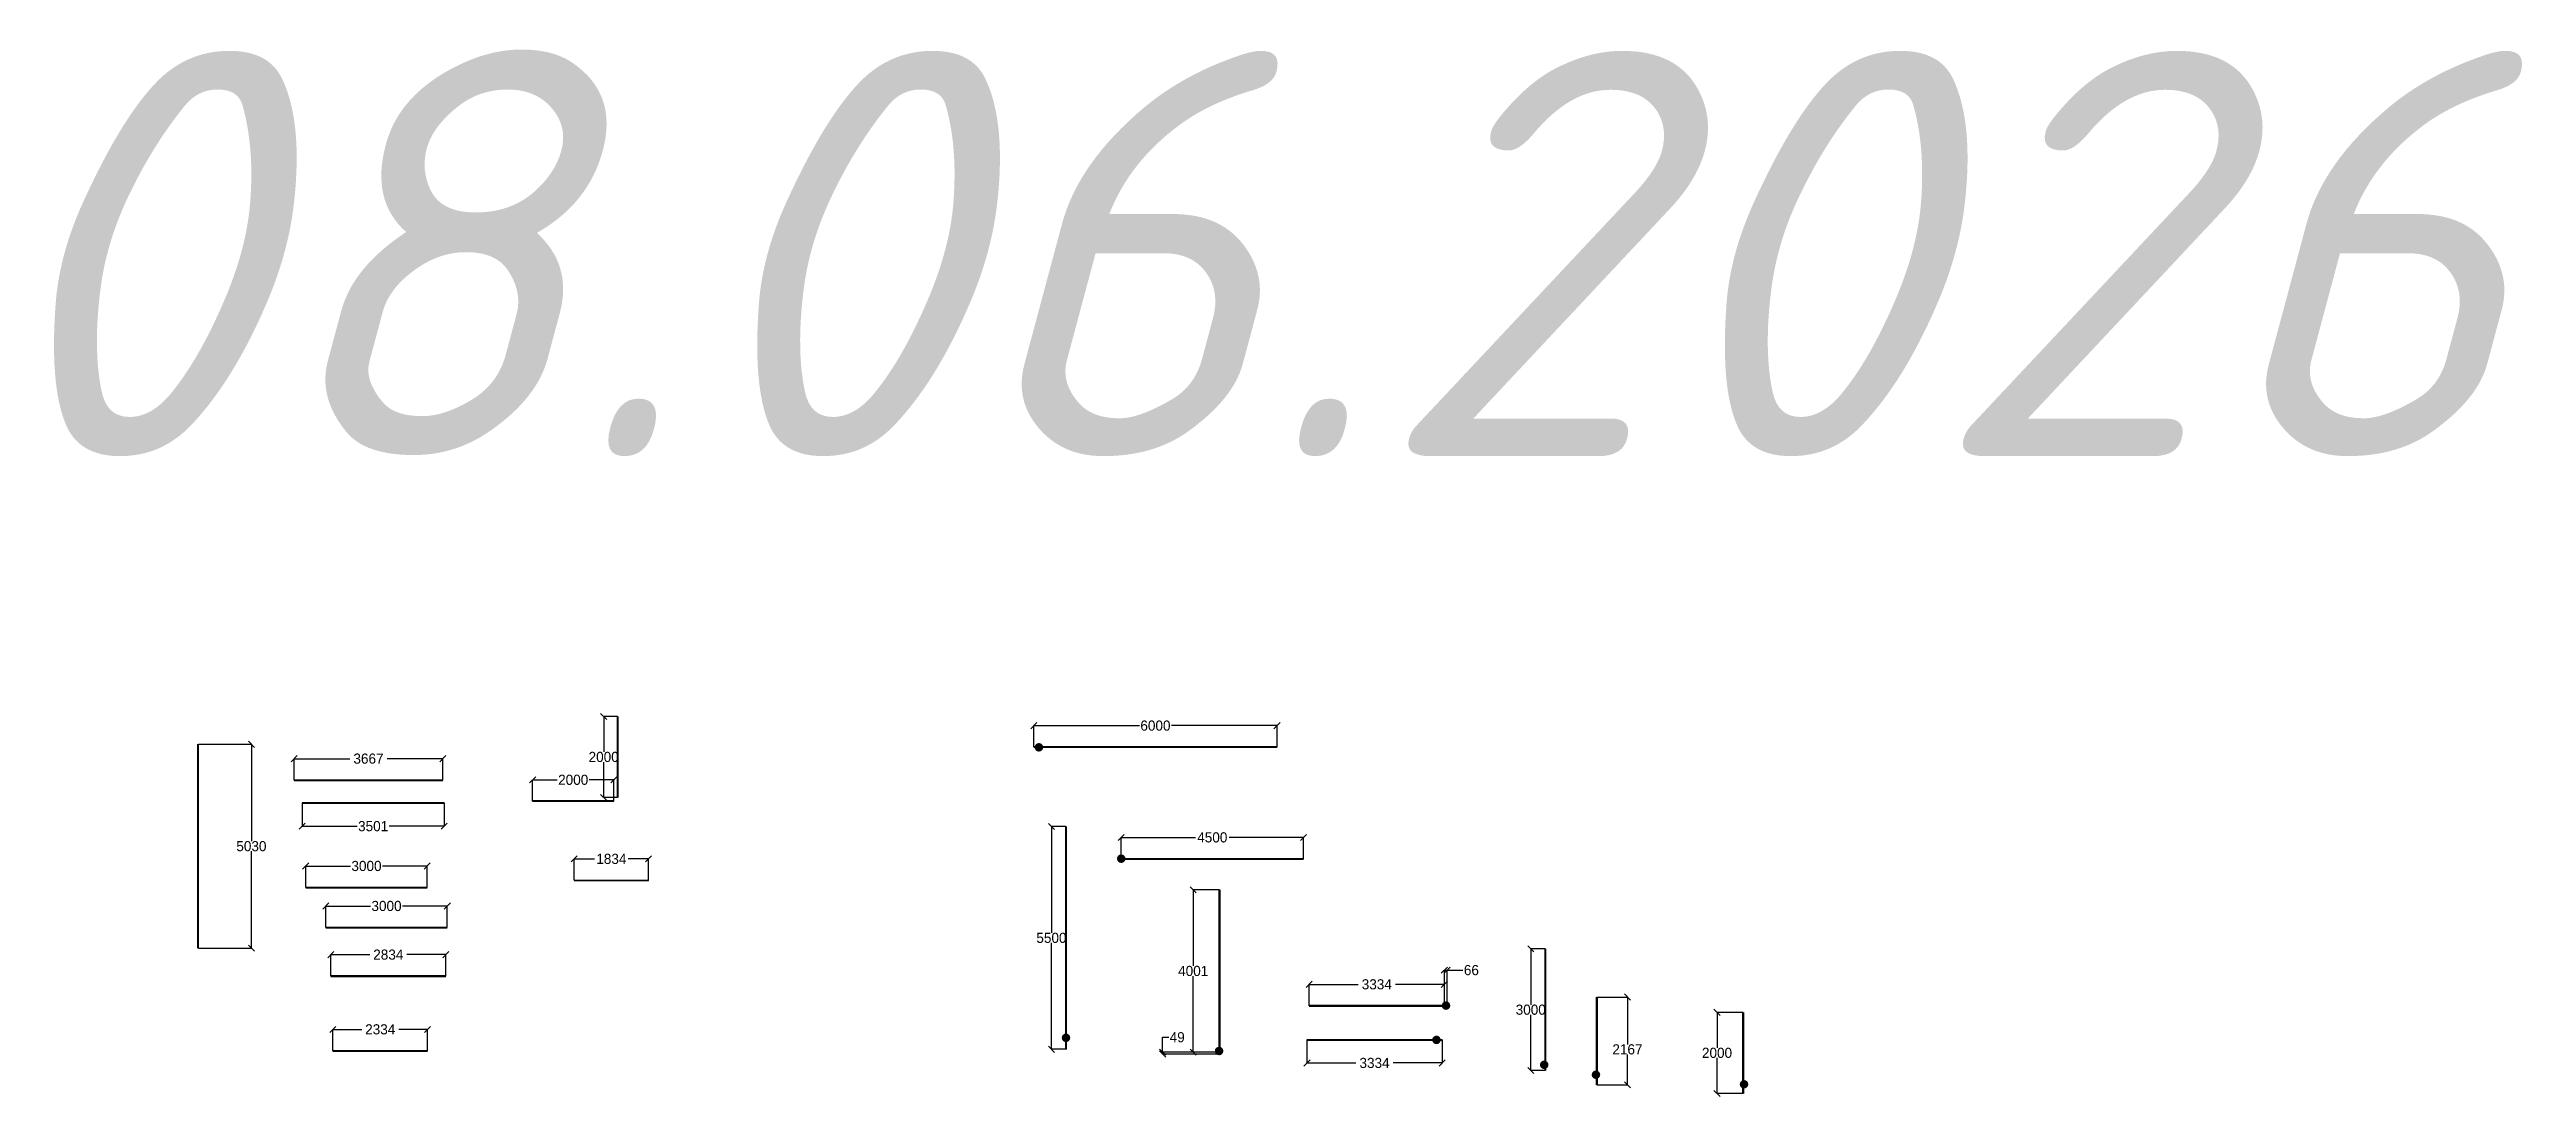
# Model space of a CAD drawing. Header units: millimetres. Extents: x 1499747 to 4341325, y -28481 to 441852.
# Drawn here: x 2396626 to 2457740, y 416018 to 441852 of the extents above; entities that cross this region are included whole.
import ezdxf

# ---------------------------------------------------------------- set-up
doc = ezdxf.new("R2010")
doc.units = ezdxf.units.MM
doc.header["$MEASUREMENT"] = 0
doc.layers.add('0_ANNOT_Dimensions', color=7, linetype='Continuous')
for name, color, linetype, lineweight in [('Light', 90, 'Continuous', 50), ('Кабель 2x4mm', 200, 'Continuous', 30), ('Кабель 2х6 mm', 150, 'Continuous', 30)]:
    doc.layers.add(name, color=color, linetype=linetype, lineweight=lineweight)
doc.styles.add('Текст', font='isocpeui.ttf')
doc.dimstyles.get("Standard").update_dxf_attribs({"dimtxt": 0.18, "dimasz": 0.18, "dimexe": 0.18, "dimexo": 0.0625, "dimgap": 0.09, "dimtad": 0, "dimtih": 1, "dimtoh": 1, "dimdec": 4, "dimzin": 0, "dimdsep": 46, "dimtxsty": 'Standard', "dimcen": 0.09, "dimadec": 0, "dimazin": 0, "dimtfac": 1, "dimtdec": 4, "dimtofl": 0, "dimtmove": 0, "dimatfit": 3, "dimfxl": 1, "dimtolj": 1, "dimtzin": 0, "dimarcsym": 0})

msp = doc.modelspace()

# ---------------------------------------------------------------- texts
at = {"color": 18, "lineweight": 50, "true_color": 0x000000, "insert": (2394937.5, 441819), "char_height": 10000, "width": 12874.235, "attachment_point": 1, "style": 'Текст'}
msp.add_mtext('08.06.2026', dxfattribs=at)

# ---------------------------------------------------------------- blocks, each defined once
blk = doc.blocks.new('_Oblique')
at = {"color": 0, "linetype": 'ByBlock', "lineweight": -2}
blk.add_line((-0.5, -0.5), (0.5, 0.5), dxfattribs=at)
blk = doc.blocks.new('*D435')
at = {"layer": '0_ANNOT_Dimensions', "color": 0, "lineweight": -2, "transparency": 16777216}
for p, q in [((2400297, 424708), (2401606, 424708)), ((2401606, 424708), (2401606, 422318)), ((2401606, 419678), (2401606, 422068)), ((2400297, 419678), (2401606, 419678))]:
    blk.add_line(p, q, dxfattribs=at)
at = {"layer": 'Defpoints', "color": 0, "lineweight": 30, "transparency": 16777216}
for p in [(2400297, 424708), (2400297, 419678), (2401606, 419678)]:
    blk.add_point(p, dxfattribs=at)
at = {"layer": '0_ANNOT_Dimensions', "color": 0, "lineweight": -2, "transparency": 16777216, "xscale": 150, "yscale": 150, "zscale": 150}
for p, rotation in [((2401606, 424708), 90), ((2401606, 419678), 270)]:
    blk.add_blockref('_Oblique', p, dxfattribs=dict(at, rotation=rotation))
at = {"layer": '0_ANNOT_Dimensions', "color": 0, "lineweight": 25, "transparency": 16777216, "insert": (2401606, 422193), "char_height": 250, "attachment_point": 5}
blk.add_mtext('\\A1;5030', dxfattribs=at)
blk = doc.blocks.new('*D436')
at = {"layer": '0_ANNOT_Dimensions', "color": 0, "lineweight": -2, "transparency": 16777216}
for p, q in [((2402661, 423826), (2402661, 424353)), ((2402661, 424353), (2404036, 424353)), ((2406328, 424353), (2404953, 424353)), ((2406328, 423826), (2406328, 424353))]:
    blk.add_line(p, q, dxfattribs=at)
at = {"layer": 'Defpoints', "color": 0, "lineweight": 30, "transparency": 16777216}
for p in [(2406328, 424353), (2402661, 423826), (2406328, 423826)]:
    blk.add_point(p, dxfattribs=at)
at = {"layer": '0_ANNOT_Dimensions', "color": 0, "lineweight": -2, "transparency": 16777216, "xscale": 150, "yscale": 150, "zscale": 150, "rotation": 180}
blk.add_blockref('_Oblique', (2402661, 424353), dxfattribs=at)
at = {"layer": '0_ANNOT_Dimensions', "color": 0, "lineweight": -2, "transparency": 16777216, "xscale": 150, "yscale": 150, "zscale": 150}
blk.add_blockref('_Oblique', (2406328, 424353), dxfattribs=at)
at = {"layer": '0_ANNOT_Dimensions', "color": 0, "lineweight": 25, "transparency": 16777216, "insert": (2404495, 424353), "char_height": 250, "attachment_point": 5}
blk.add_mtext('\\A1;3667', dxfattribs=at)
blk = doc.blocks.new('*D437')
at = {"layer": '0_ANNOT_Dimensions', "color": 0, "lineweight": -2, "transparency": 16777216}
for p, q in [((2402860, 423262), (2402860, 422687)), ((2406360, 423262), (2406360, 422687)), ((2402860, 422687), (2404214, 422687)), ((2406360, 422687), (2405006, 422687))]:
    blk.add_line(p, q, dxfattribs=at)
at = {"layer": 'Defpoints', "color": 0, "lineweight": 30, "transparency": 16777216}
for p in [(2402860, 423262), (2406360, 423262), (2406360, 422687)]:
    blk.add_point(p, dxfattribs=at)
at = {"layer": '0_ANNOT_Dimensions', "color": 0, "lineweight": -2, "transparency": 16777216, "xscale": 150, "yscale": 150, "zscale": 150, "rotation": 180}
blk.add_blockref('_Oblique', (2402860, 422687), dxfattribs=at)
at = {"layer": '0_ANNOT_Dimensions', "color": 0, "lineweight": -2, "transparency": 16777216, "xscale": 150, "yscale": 150, "zscale": 150}
blk.add_blockref('_Oblique', (2406360, 422687), dxfattribs=at)
at = {"layer": '0_ANNOT_Dimensions', "color": 0, "lineweight": 25, "transparency": 16777216, "insert": (2404610, 422687), "char_height": 250, "attachment_point": 5}
blk.add_mtext('\\A1;3501', dxfattribs=at)
blk = doc.blocks.new('*D438')
at = {"layer": '0_ANNOT_Dimensions', "color": 0, "lineweight": -2, "transparency": 16777216}
for p, q in [((2402946, 421178), (2402946, 421705)), ((2402946, 421704), (2404050, 421704)), ((2405946, 421704), (2404842, 421704)), ((2405946, 421178), (2405946, 421705))]:
    blk.add_line(p, q, dxfattribs=at)
at = {"layer": 'Defpoints', "color": 0, "lineweight": 30, "transparency": 16777216}
for p in [(2405946, 421704), (2402946, 421178), (2405946, 421178)]:
    blk.add_point(p, dxfattribs=at)
at = {"layer": '0_ANNOT_Dimensions', "color": 0, "lineweight": -2, "transparency": 16777216, "xscale": 150, "yscale": 150, "zscale": 150, "rotation": 180}
blk.add_blockref('_Oblique', (2402946, 421704), dxfattribs=at)
at = {"layer": '0_ANNOT_Dimensions', "color": 0, "lineweight": -2, "transparency": 16777216, "xscale": 150, "yscale": 150, "zscale": 150}
blk.add_blockref('_Oblique', (2405946, 421704), dxfattribs=at)
at = {"layer": '0_ANNOT_Dimensions', "color": 0, "lineweight": 25, "transparency": 16777216, "insert": (2404446, 421704), "char_height": 250, "attachment_point": 5}
blk.add_mtext('\\A1;3000', dxfattribs=at)
blk = doc.blocks.new('*D439')
at = {"layer": '0_ANNOT_Dimensions', "color": 0, "lineweight": -2, "transparency": 16777216}
for p, q in [((2403440, 420191), (2403440, 420717)), ((2403440, 420717), (2404544, 420717)), ((2406440, 420717), (2405336, 420717)), ((2406440, 420191), (2406440, 420717))]:
    blk.add_line(p, q, dxfattribs=at)
at = {"layer": 'Defpoints', "color": 0, "lineweight": 30, "transparency": 16777216}
for p in [(2406440, 420717), (2403440, 420191), (2406440, 420191)]:
    blk.add_point(p, dxfattribs=at)
at = {"layer": '0_ANNOT_Dimensions', "color": 0, "lineweight": -2, "transparency": 16777216, "xscale": 150, "yscale": 150, "zscale": 150, "rotation": 180}
blk.add_blockref('_Oblique', (2403440, 420717), dxfattribs=at)
at = {"layer": '0_ANNOT_Dimensions', "color": 0, "lineweight": -2, "transparency": 16777216, "xscale": 150, "yscale": 150, "zscale": 150}
blk.add_blockref('_Oblique', (2406440, 420717), dxfattribs=at)
at = {"layer": '0_ANNOT_Dimensions', "color": 0, "lineweight": 25, "transparency": 16777216, "insert": (2404940, 420717), "char_height": 250, "attachment_point": 5}
blk.add_mtext('\\A1;3000', dxfattribs=at)
blk = doc.blocks.new('*D440')
at = {"layer": '0_ANNOT_Dimensions', "color": 0, "lineweight": -2, "transparency": 16777216}
for p, q in [((2403568, 418990), (2403568, 419517)), ((2403568, 419517), (2404526, 419517)), ((2406401, 419517), (2405443, 419517)), ((2406401, 418990), (2406401, 419517))]:
    blk.add_line(p, q, dxfattribs=at)
at = {"layer": 'Defpoints', "color": 0, "lineweight": 30, "transparency": 16777216}
for p in [(2406401, 419517), (2403568, 418990), (2406401, 418990)]:
    blk.add_point(p, dxfattribs=at)
at = {"layer": '0_ANNOT_Dimensions', "color": 0, "lineweight": -2, "transparency": 16777216, "xscale": 150, "yscale": 150, "zscale": 150, "rotation": 180}
blk.add_blockref('_Oblique', (2403568, 419517), dxfattribs=at)
at = {"layer": '0_ANNOT_Dimensions', "color": 0, "lineweight": -2, "transparency": 16777216, "xscale": 150, "yscale": 150, "zscale": 150}
blk.add_blockref('_Oblique', (2406401, 419517), dxfattribs=at)
at = {"layer": '0_ANNOT_Dimensions', "color": 0, "lineweight": 25, "transparency": 16777216, "insert": (2404984, 419517), "char_height": 250, "attachment_point": 5}
blk.add_mtext('\\A1;2834', dxfattribs=at)
blk = doc.blocks.new('*D441')
at = {"layer": '0_ANNOT_Dimensions', "color": 0, "lineweight": -2, "transparency": 16777216}
for p, q in [((2403618, 417146), (2403618, 417673)), ((2403618, 417673), (2404327, 417673)), ((2405952, 417673), (2405244, 417673)), ((2405952, 417146), (2405952, 417673))]:
    blk.add_line(p, q, dxfattribs=at)
at = {"layer": 'Defpoints', "color": 0, "lineweight": 30, "transparency": 16777216}
for p in [(2405952, 417673), (2403618, 417146), (2405952, 417146)]:
    blk.add_point(p, dxfattribs=at)
at = {"layer": '0_ANNOT_Dimensions', "color": 0, "lineweight": -2, "transparency": 16777216, "xscale": 150, "yscale": 150, "zscale": 150, "rotation": 180}
blk.add_blockref('_Oblique', (2403618, 417673), dxfattribs=at)
at = {"layer": '0_ANNOT_Dimensions', "color": 0, "lineweight": -2, "transparency": 16777216, "xscale": 150, "yscale": 150, "zscale": 150}
blk.add_blockref('_Oblique', (2405952, 417673), dxfattribs=at)
at = {"layer": '0_ANNOT_Dimensions', "color": 0, "lineweight": 25, "transparency": 16777216, "insert": (2404785, 417673), "char_height": 250, "attachment_point": 5}
blk.add_mtext('\\A1;2334', dxfattribs=at)
blk = doc.blocks.new('*D443')
at = {"layer": '0_ANNOT_Dimensions', "color": 0, "lineweight": -2, "transparency": 16777216}
for p, q in [((2410636, 425396), (2410298, 425396)), ((2410298, 425396), (2410298, 424520)), ((2410298, 423395), (2410298, 424270)), ((2410636, 423395), (2410298, 423395))]:
    blk.add_line(p, q, dxfattribs=at)
at = {"layer": 'Defpoints', "color": 0, "lineweight": 30, "transparency": 16777216}
for p in [(2410637, 425396), (2410298, 423395), (2410637, 423395)]:
    blk.add_point(p, dxfattribs=at)
at = {"layer": '0_ANNOT_Dimensions', "color": 0, "lineweight": -2, "transparency": 16777216, "xscale": 150, "yscale": 150, "zscale": 150}
for p, rotation in [((2410298, 425396), 90), ((2410298, 423395), 270)]:
    blk.add_blockref('_Oblique', p, dxfattribs=dict(at, rotation=rotation))
at = {"layer": '0_ANNOT_Dimensions', "color": 0, "lineweight": 25, "transparency": 16777216, "insert": (2410298, 424395), "char_height": 250, "attachment_point": 5}
blk.add_mtext('\\A1;2000', dxfattribs=at)
blk = doc.blocks.new('*D442')
at = {"layer": '0_ANNOT_Dimensions', "color": 0, "lineweight": -2, "transparency": 16777216}
for p, q in [((2408546, 423305), (2408546, 423832)), ((2408546, 423831), (2409150, 423831)), ((2410546, 423831), (2409942, 423831)), ((2410546, 423305), (2410546, 423832))]:
    blk.add_line(p, q, dxfattribs=at)
at = {"layer": 'Defpoints', "color": 0, "lineweight": 30, "transparency": 16777216}
for p in [(2410546, 423831), (2408546, 423305), (2410546, 423305)]:
    blk.add_point(p, dxfattribs=at)
at = {"layer": '0_ANNOT_Dimensions', "color": 0, "lineweight": -2, "transparency": 16777216, "xscale": 150, "yscale": 150, "zscale": 150, "rotation": 180}
blk.add_blockref('_Oblique', (2408546, 423831), dxfattribs=at)
at = {"layer": '0_ANNOT_Dimensions', "color": 0, "lineweight": -2, "transparency": 16777216, "xscale": 150, "yscale": 150, "zscale": 150}
blk.add_blockref('_Oblique', (2410546, 423831), dxfattribs=at)
at = {"layer": '0_ANNOT_Dimensions', "color": 0, "lineweight": 25, "transparency": 16777216, "insert": (2409546, 423831), "char_height": 250, "attachment_point": 5}
blk.add_mtext('\\A1;2000', dxfattribs=at)
blk = doc.blocks.new('*D444')
at = {"layer": '0_ANNOT_Dimensions', "color": 0, "lineweight": -2, "transparency": 16777216}
for p, q in [((2409572, 421353), (2409572, 421880)), ((2409572, 421880), (2410072, 421880)), ((2411405, 421880), (2410905, 421880)), ((2411405, 421350), (2411405, 421880))]:
    blk.add_line(p, q, dxfattribs=at)
at = {"layer": 'Defpoints', "color": 0, "lineweight": 30, "transparency": 16777216}
for p in [(2411405, 421880), (2409572, 421353), (2411405, 421350)]:
    blk.add_point(p, dxfattribs=at)
at = {"layer": '0_ANNOT_Dimensions', "color": 0, "lineweight": -2, "transparency": 16777216, "xscale": 150, "yscale": 150, "zscale": 150, "rotation": 180}
blk.add_blockref('_Oblique', (2409572, 421880), dxfattribs=at)
at = {"layer": '0_ANNOT_Dimensions', "color": 0, "lineweight": -2, "transparency": 16777216, "xscale": 150, "yscale": 150, "zscale": 150}
blk.add_blockref('_Oblique', (2411405, 421880), dxfattribs=at)
at = {"layer": '0_ANNOT_Dimensions', "color": 0, "lineweight": 25, "transparency": 16777216, "insert": (2410488, 421880), "char_height": 250, "attachment_point": 5}
blk.add_mtext('\\A1;1834', dxfattribs=at)
blk = doc.blocks.new('*D445')
at = {"layer": '0_ANNOT_Dimensions', "color": 0, "lineweight": -2, "transparency": 16777216}
for p, q in [((2420912, 424642), (2420912, 425169)), ((2420912, 425168), (2423516, 425168)), ((2426912, 425168), (2424308, 425168)), ((2426912, 424642), (2426912, 425169))]:
    blk.add_line(p, q, dxfattribs=at)
at = {"layer": 'Defpoints', "color": 0, "lineweight": 30, "transparency": 16777216}
for p in [(2426912, 425168), (2420912, 424642), (2426912, 424642)]:
    blk.add_point(p, dxfattribs=at)
at = {"layer": '0_ANNOT_Dimensions', "color": 0, "lineweight": -2, "transparency": 16777216, "xscale": 150, "yscale": 150, "zscale": 150, "rotation": 180}
blk.add_blockref('_Oblique', (2420912, 425168), dxfattribs=at)
at = {"layer": '0_ANNOT_Dimensions', "color": 0, "lineweight": -2, "transparency": 16777216, "xscale": 150, "yscale": 150, "zscale": 150}
blk.add_blockref('_Oblique', (2426912, 425168), dxfattribs=at)
at = {"layer": '0_ANNOT_Dimensions', "color": 0, "lineweight": 25, "transparency": 16777216, "insert": (2423912, 425168), "char_height": 250, "attachment_point": 5}
blk.add_mtext('\\A1;6000', dxfattribs=at)
blk = doc.blocks.new('*D446')
at = {"layer": '0_ANNOT_Dimensions', "color": 0, "lineweight": -2, "transparency": 16777216}
for p, q in [((2421702, 422681), (2421346, 422681)), ((2421346, 422681), (2421346, 420056)), ((2421346, 417181), (2421346, 419805)), ((2421702, 417181), (2421346, 417181))]:
    blk.add_line(p, q, dxfattribs=at)
at = {"layer": 'Defpoints', "color": 0, "lineweight": 30, "transparency": 16777216}
for p in [(2421702, 422681), (2421346, 417181), (2421702, 417181)]:
    blk.add_point(p, dxfattribs=at)
at = {"layer": '0_ANNOT_Dimensions', "color": 0, "lineweight": -2, "transparency": 16777216, "xscale": 150, "yscale": 150, "zscale": 150}
for p, rotation in [((2421346, 422681), 90), ((2421346, 417181), 270)]:
    blk.add_blockref('_Oblique', p, dxfattribs=dict(at, rotation=rotation))
at = {"layer": '0_ANNOT_Dimensions', "color": 0, "lineweight": 25, "transparency": 16777216, "insert": (2421346, 419931), "char_height": 250, "attachment_point": 5}
blk.add_mtext('\\A1;5500', dxfattribs=at)
blk = doc.blocks.new('*D447')
at = {"layer": '0_ANNOT_Dimensions', "color": 0, "lineweight": -2, "transparency": 16777216}
for p, q in [((2423065, 421883), (2423065, 422410)), ((2423065, 422410), (2424898, 422410)), ((2427565, 422410), (2425732, 422410)), ((2427565, 421883), (2427565, 422410))]:
    blk.add_line(p, q, dxfattribs=at)
at = {"layer": 'Defpoints', "color": 0, "lineweight": 30, "transparency": 16777216}
for p in [(2427565, 422410), (2423065, 421883), (2427565, 421883)]:
    blk.add_point(p, dxfattribs=at)
at = {"layer": '0_ANNOT_Dimensions', "color": 0, "lineweight": -2, "transparency": 16777216, "xscale": 150, "yscale": 150, "zscale": 150, "rotation": 180}
blk.add_blockref('_Oblique', (2423065, 422410), dxfattribs=at)
at = {"layer": '0_ANNOT_Dimensions', "color": 0, "lineweight": -2, "transparency": 16777216, "xscale": 150, "yscale": 150, "zscale": 150}
blk.add_blockref('_Oblique', (2427565, 422410), dxfattribs=at)
at = {"layer": '0_ANNOT_Dimensions', "color": 0, "lineweight": 25, "transparency": 16777216, "insert": (2425315, 422410), "char_height": 250, "attachment_point": 5}
blk.add_mtext('\\A1;4500', dxfattribs=at)
blk = doc.blocks.new('*D448')
at = {"layer": '0_ANNOT_Dimensions', "color": 0, "lineweight": -2, "transparency": 16777216}
for p, q in [((2425490, 421115), (2424843, 421115)), ((2424844, 421115), (2424844, 419240)), ((2424844, 417114), (2424844, 418989)), ((2425490, 417114), (2424843, 417114))]:
    blk.add_line(p, q, dxfattribs=at)
at = {"layer": 'Defpoints', "color": 0, "lineweight": 30, "transparency": 16777216}
for p in [(2425490, 421115), (2424844, 417114), (2425490, 417114)]:
    blk.add_point(p, dxfattribs=at)
at = {"layer": '0_ANNOT_Dimensions', "color": 0, "lineweight": -2, "transparency": 16777216, "xscale": 150, "yscale": 150, "zscale": 150}
for p, rotation in [((2424844, 421115), 90), ((2424844, 417114), 270)]:
    blk.add_blockref('_Oblique', p, dxfattribs=dict(at, rotation=rotation))
at = {"layer": '0_ANNOT_Dimensions', "color": 0, "lineweight": 25, "transparency": 16777216, "insert": (2424844, 419114), "char_height": 250, "attachment_point": 5}
blk.add_mtext('\\A1;4001', dxfattribs=at)
blk = doc.blocks.new('*D449')
at = {"layer": '0_ANNOT_Dimensions', "color": 0, "lineweight": -2, "transparency": 16777216}
for p, q in [((2424090, 417114), (2424090, 417478)), ((2424090, 417478), (2424240, 417478)), ((2425490, 417114), (2424090, 417114)), ((2424090, 417065), (2424090, 417114)), ((2425490, 417065), (2424090, 417065))]:
    blk.add_line(p, q, dxfattribs=at)
at = {"layer": 'Defpoints', "color": 0, "lineweight": 30, "transparency": 16777216}
for p in [(2424090, 417114), (2425490, 417114), (2425490, 417065)]:
    blk.add_point(p, dxfattribs=at)
at = {"layer": '0_ANNOT_Dimensions', "color": 0, "lineweight": -2, "transparency": 16777216, "xscale": 150, "yscale": 150, "zscale": 150}
for p, rotation in [((2424090, 417114), 90), ((2424090, 417065), 270)]:
    blk.add_blockref('_Oblique', p, dxfattribs=dict(at, rotation=rotation))
at = {"layer": '0_ANNOT_Dimensions', "color": 0, "lineweight": 25, "transparency": 16777216, "insert": (2424449, 417478), "char_height": 250, "attachment_point": 5}
blk.add_mtext('\\A1;49', dxfattribs=at)
blk = doc.blocks.new('*D452')
at = {"layer": '0_ANNOT_Dimensions', "color": 0, "lineweight": -2, "transparency": 16777216}
for p, q in [((2427707, 418258), (2427707, 418785)), ((2427707, 418784), (2428916, 418784)), ((2431041, 418784), (2429832, 418784)), ((2431041, 418258), (2431041, 418785))]:
    blk.add_line(p, q, dxfattribs=at)
at = {"layer": 'Defpoints', "color": 0, "lineweight": 30, "transparency": 16777216}
for p in [(2431041, 418784), (2427707, 418258), (2431041, 418258)]:
    blk.add_point(p, dxfattribs=at)
at = {"layer": '0_ANNOT_Dimensions', "color": 0, "lineweight": -2, "transparency": 16777216, "xscale": 150, "yscale": 150, "zscale": 150, "rotation": 180}
blk.add_blockref('_Oblique', (2427707, 418784), dxfattribs=at)
at = {"layer": '0_ANNOT_Dimensions', "color": 0, "lineweight": -2, "transparency": 16777216, "xscale": 150, "yscale": 150, "zscale": 150}
blk.add_blockref('_Oblique', (2431041, 418784), dxfattribs=at)
at = {"layer": '0_ANNOT_Dimensions', "color": 0, "lineweight": 25, "transparency": 16777216, "insert": (2429374, 418784), "char_height": 250, "attachment_point": 5}
blk.add_mtext('\\A1;3334', dxfattribs=at)
blk = doc.blocks.new('*D450')
at = {"layer": '0_ANNOT_Dimensions', "color": 0, "lineweight": -2, "transparency": 16777216}
for p, q in [((2431041, 418258), (2431041, 419134)), ((2431041, 419134), (2431107, 419134)), ((2431107, 418258), (2431107, 419134)), ((2431107, 419134), (2431500, 419134))]:
    blk.add_line(p, q, dxfattribs=at)
at = {"layer": 'Defpoints', "color": 0, "lineweight": 30, "transparency": 16777216}
for p in [(2431041, 419134), (2431041, 418258), (2431107, 418258)]:
    blk.add_point(p, dxfattribs=at)
at = {"layer": '0_ANNOT_Dimensions', "color": 0, "lineweight": -2, "transparency": 16777216, "xscale": 150, "yscale": 150, "zscale": 150, "rotation": 180}
blk.add_blockref('_Oblique', (2431041, 419134), dxfattribs=at)
at = {"layer": '0_ANNOT_Dimensions', "color": 0, "lineweight": -2, "transparency": 16777216, "xscale": 150, "yscale": 150, "zscale": 150}
blk.add_blockref('_Oblique', (2431107, 419134), dxfattribs=at)
at = {"layer": '0_ANNOT_Dimensions', "color": 0, "lineweight": 25, "transparency": 16777216, "insert": (2431708, 419134), "char_height": 250, "attachment_point": 5}
blk.add_mtext('\\A1;66', dxfattribs=at)
blk = doc.blocks.new('*D451')
at = {"layer": '0_ANNOT_Dimensions', "color": 0, "lineweight": -2, "transparency": 16777216}
for p, q in [((2427651, 417419), (2427651, 416844)), ((2430985, 417419), (2430985, 416844)), ((2427651, 416844), (2428860, 416844)), ((2430985, 416844), (2429777, 416844))]:
    blk.add_line(p, q, dxfattribs=at)
at = {"layer": 'Defpoints', "color": 0, "lineweight": 30, "transparency": 16777216}
for p in [(2427651, 417419), (2430985, 417419), (2430985, 416844)]:
    blk.add_point(p, dxfattribs=at)
at = {"layer": '0_ANNOT_Dimensions', "color": 0, "lineweight": -2, "transparency": 16777216, "xscale": 150, "yscale": 150, "zscale": 150, "rotation": 180}
blk.add_blockref('_Oblique', (2427651, 416844), dxfattribs=at)
at = {"layer": '0_ANNOT_Dimensions', "color": 0, "lineweight": -2, "transparency": 16777216, "xscale": 150, "yscale": 150, "zscale": 150}
blk.add_blockref('_Oblique', (2430985, 416844), dxfattribs=at)
at = {"layer": '0_ANNOT_Dimensions', "color": 0, "lineweight": 25, "transparency": 16777216, "insert": (2429318, 416844), "char_height": 250, "attachment_point": 5}
blk.add_mtext('\\A1;3334', dxfattribs=at)
blk = doc.blocks.new('*D453')
at = {"layer": '0_ANNOT_Dimensions', "color": 0, "lineweight": -2, "transparency": 16777216}
for p, q in [((2433528, 419658), (2433172, 419658)), ((2433172, 419658), (2433172, 418283)), ((2433172, 416658), (2433172, 418033)), ((2433528, 416658), (2433172, 416658))]:
    blk.add_line(p, q, dxfattribs=at)
at = {"layer": 'Defpoints', "color": 0, "lineweight": 30, "transparency": 16777216}
for p in [(2433528, 419658), (2433172, 416658), (2433528, 416658)]:
    blk.add_point(p, dxfattribs=at)
at = {"layer": '0_ANNOT_Dimensions', "color": 0, "lineweight": -2, "transparency": 16777216, "xscale": 150, "yscale": 150, "zscale": 150}
for p, rotation in [((2433172, 419658), 90), ((2433172, 416658), 270)]:
    blk.add_blockref('_Oblique', p, dxfattribs=dict(at, rotation=rotation))
at = {"layer": '0_ANNOT_Dimensions', "color": 0, "lineweight": 25, "transparency": 16777216, "insert": (2433172, 418158), "char_height": 250, "attachment_point": 5}
blk.add_mtext('\\A1;3000', dxfattribs=at)
blk = doc.blocks.new('*D454')
at = {"layer": '0_ANNOT_Dimensions', "color": 0, "lineweight": -2, "transparency": 16777216}
for p, q in [((2434802, 418472), (2435558, 418472)), ((2435558, 418472), (2435558, 417304)), ((2435558, 416305), (2435558, 417054)), ((2434802, 416305), (2435558, 416305))]:
    blk.add_line(p, q, dxfattribs=at)
at = {"layer": 'Defpoints', "color": 0, "lineweight": 30, "transparency": 16777216}
for p in [(2434802, 418472), (2434802, 416305), (2435558, 416305)]:
    blk.add_point(p, dxfattribs=at)
at = {"layer": '0_ANNOT_Dimensions', "color": 0, "lineweight": -2, "transparency": 16777216, "xscale": 150, "yscale": 150, "zscale": 150}
for p, rotation in [((2435558, 418472), 90), ((2435558, 416305), 270)]:
    blk.add_blockref('_Oblique', p, dxfattribs=dict(at, rotation=rotation))
at = {"layer": '0_ANNOT_Dimensions', "color": 0, "lineweight": 25, "transparency": 16777216, "insert": (2435558, 417179), "char_height": 250, "attachment_point": 5}
blk.add_mtext('\\A1;2167', dxfattribs=at)
blk = doc.blocks.new('*D455')
at = {"layer": '0_ANNOT_Dimensions', "color": 0, "lineweight": -2, "transparency": 16777216}
for p, q in [((2438414, 418093), (2437767, 418093)), ((2437768, 418093), (2437768, 417218)), ((2437768, 416093), (2437768, 416968)), ((2438414, 416093), (2437767, 416093))]:
    blk.add_line(p, q, dxfattribs=at)
at = {"layer": 'Defpoints', "color": 0, "lineweight": 30, "transparency": 16777216}
for p in [(2438414, 418093), (2437768, 416093), (2438414, 416093)]:
    blk.add_point(p, dxfattribs=at)
at = {"layer": '0_ANNOT_Dimensions', "color": 0, "lineweight": -2, "transparency": 16777216, "xscale": 150, "yscale": 150, "zscale": 150}
for p, rotation in [((2437768, 418093), 90), ((2437768, 416093), 270)]:
    blk.add_blockref('_Oblique', p, dxfattribs=dict(at, rotation=rotation))
at = {"layer": '0_ANNOT_Dimensions', "color": 0, "lineweight": 25, "transparency": 16777216, "insert": (2437768, 417093), "char_height": 250, "attachment_point": 5}
blk.add_mtext('\\A1;2000', dxfattribs=at)

# ---------------------------------------------------------------- dimensions: what is measured, and where the dimension line sits
at = {"layer": '0_ANNOT_Dimensions', "lineweight": 25}
for base, p1, p2, picture, middle in [((2410298.1, 423395.2), (2410636.5, 425395.6), (2410636.5, 423395.2), '*D443', (2410298.1, 424395.4)), ((2421346.1, 417180.6), (2421701.9, 422680.6), (2421701.9, 417180.6), '*D446', (2421346.1, 419930.6)), ((2424843.5, 417114.1), (2425490.4, 421114.9), (2425490.4, 417114.1), '*D448', (2424843.5, 419114.5)), ((2433172.3, 416657.7), (2433528.1, 419657.8), (2433528.1, 416657.7), '*D453', (2433172.3, 418157.7)), ((2437767.5, 416092.9), (2438414.4, 418093.3), (2438414.4, 416092.9), '*D455', (2437767.5, 417093.1))]:
    dim = msp.add_linear_dim(base=base, p1=p1, p2=p2, angle=90, dimstyle='Standard', override={"dimtxt": 250, "dimasz": 150, "dimdec": 0, "dimblk1": 'Oblique', "dimblk2": 'Oblique', "dimsah": 1}, dxfattribs=at)
    dim.commit()
    dim.dimension.update_dxf_attribs({"geometry": picture, "text_midpoint": middle})
for base, p1, p2, picture, middle in [((2401606.3, 419677.7), (2400296.5, 424707.7), (2400296.5, 419677.7), '*D435', (2401606.3, 422192.7)), ((2435557.9, 416304.6), (2434802.4, 418471.7), (2434802.4, 416304.6), '*D454', (2435557.9, 417179))]:
    dim = msp.add_linear_dim(base=base, p1=p1, p2=p2, angle=90, dimstyle='Standard', override={"dimtxt": 250, "dimasz": 150, "dimdec": 0, "dimblk1": 'Oblique', "dimblk2": 'Oblique', "dimsah": 1}, dxfattribs=at)
    dim.commit()
    dim.dimension.update_dxf_attribs({"geometry": picture, "text_midpoint": middle, "dimtype": 160})
for base, p1, p2, picture, middle in [((2426912.4, 425168.5), (2420912.4, 424641.9), (2426912.4, 424641.9), '*D445', (2423912.4, 425168.5)), ((2406328.1, 424352.7), (2402661.3, 423826.1), (2406328.1, 423826.1), '*D436', (2404494.7, 424352.7)), ((2410546.2, 423831.5), (2408545.8, 423304.9), (2410546.2, 423304.9), '*D442', (2409546, 423831.5)), ((2406360.4, 422687), (2402859.7, 423262.2), (2406360.4, 423262.2), '*D437', (2404610.1, 422687)), ((2427564.9, 422409.7), (2423064.9, 421883.1), (2427564.9, 421883.1), '*D447', (2425314.9, 422409.7)), ((2405946.3, 421704.5), (2402946.3, 421177.9), (2405946.3, 421177.9), '*D438', (2404446.3, 421704.5)), ((2411405.3, 421879.7), (2409571.6, 421352.9), (2411405.3, 421350.3), '*D444', (2410488.5, 421879.7)), ((2406439.9, 420717.1), (2403439.9, 420190.5), (2406439.9, 420190.5), '*D439', (2404939.9, 420717.1)), ((2406401.4, 419516.7), (2403567.5, 418989.9), (2406401.4, 418989.9), '*D440', (2404984.5, 419516.7)), ((2431041, 418784.5), (2427707, 418257.9), (2431041, 418257.9), '*D452', (2429374, 418784.5)), ((2405952.2, 417672.6), (2403618.4, 417146.1), (2405952.2, 417146.1), '*D441', (2404785.3, 417672.6)), ((2430985.4, 416844), (2427651.4, 417419.4), (2430985.4, 417419.4), '*D451', (2429318.4, 416844))]:
    dim = msp.add_linear_dim(base=base, p1=p1, p2=p2, dimstyle='Standard', override={"dimtxt": 250, "dimasz": 150, "dimdec": 0, "dimblk1": 'Oblique', "dimblk2": 'Oblique', "dimsah": 1}, dxfattribs=at)
    dim.commit()
    dim.dimension.update_dxf_attribs({"geometry": picture, "text_midpoint": middle})
at = {"layer": '0_ANNOT_Dimensions', "color": 244, "lineweight": 25, "true_color": 0x991b1e}
dim = msp.add_linear_dim(base=(2431041, 419133.6), p1=(2431107.3, 418257.9), p2=(2431041, 418257.9), dimstyle='Standard', override={"dimtxt": 250, "dimasz": 150, "dimdec": 0, "dimblk1": 'Oblique', "dimblk2": 'Oblique', "dimsah": 1}, dxfattribs=at)
dim.commit()
dim.dimension.update_dxf_attribs({"geometry": '*D450', "text_midpoint": (2431708.4, 419133.6), "dimtype": 160})
dim = msp.add_linear_dim(base=(2424090.5, 417114.1), p1=(2425490.4, 417064.9), p2=(2425490.4, 417114.1), angle=90, dimstyle='Standard', override={"dimtxt": 250, "dimasz": 150, "dimdec": 0, "dimblk1": 'Oblique', "dimblk2": 'Oblique', "dimsah": 1}, dxfattribs=at)
dim.commit()
dim.dimension.update_dxf_attribs({"geometry": '*D449', "text_midpoint": (2424448.9, 417478.1), "dimtype": 160})

# ---------------------------------------------------------------- hatches: boundary and pattern name
at = {"layer": 'Кабель 2x4mm', "lineweight": 30, "true_color": 0x105689}
h = msp.add_hatch(color=146, dxfattribs=at)
h.dxf.hatch_style = 1
h.paths.add_polyline_path([(2421142.7, 424633.6, 1), (2420931.6, 424633.6, 1)])
h = msp.add_hatch(color=146, dxfattribs=at)
h.dxf.hatch_style = 1
h.paths.add_polyline_path([(2423173.7, 421885, 1), (2422962.6, 421885, 1)])
h = msp.add_hatch(color=146, dxfattribs=at)
h.dxf.hatch_style = 1
h.paths.add_polyline_path([(2431187.1, 418259.5, 1), (2430976, 418259.5, 1)])
h = msp.add_hatch(color=146, dxfattribs=at)
h.dxf.hatch_style = 1
h.paths.add_polyline_path([(2421810.7, 417465.7, 1), (2421599.6, 417465.7, 1)])
h = msp.add_hatch(color=146, dxfattribs=at)
h.dxf.hatch_style = 1
h.paths.add_polyline_path([(2430952.1, 417413.7, 1), (2430741, 417413.7, 1)])
h = msp.add_hatch(color=146, dxfattribs=at)
h.dxf.hatch_style = 1
h.paths.add_polyline_path([(2425587.8, 417139.8, 1), (2425376.7, 417139.8, 1)])
h = msp.add_hatch(color=146, dxfattribs=at)
h.dxf.hatch_style = 1
h.paths.add_polyline_path([(2433609.9, 416798.5, 1), (2433398.8, 416798.5, 1)])
h = msp.add_hatch(color=146, dxfattribs=at)
h.dxf.hatch_style = 1
h.paths.add_polyline_path([(2434886.3, 416553.8, 1), (2434675.2, 416553.8, 1)])
h = msp.add_hatch(color=146, dxfattribs=at)
h.dxf.hatch_style = 1
h.paths.add_polyline_path([(2438539.9, 416317.8, 1), (2438328.8, 416317.8, 1)])

# ---------------------------------------------------------------- linework, layer by layer
at = {"layer": 'Light', "color": 219, "true_color": 0x642165}
msp.add_lwpolyline([(2434802.4, 418471.7), (2434802.4, 416304.6)], dxfattribs=at)
at = {"layer": 'Кабель 2х6 mm', "color": 11, "lineweight": 40, "true_color": 0xf27172}
for points in [[(2410636.5, 425395.6), (2410636.5, 423395.2)], [(2403439.9, 420190.5), (2406439.9, 420190.5)]]:
    msp.add_lwpolyline(points, dxfattribs=at)
at = {"layer": 'Кабель 2х6 mm', "color": 116, "lineweight": 40, "true_color": 0x136734}
for points in [[(2400296.5, 419677.7), (2400296.5, 424707.7)], [(2438414.4, 418093.3), (2438414.4, 416092.9)]]:
    msp.add_lwpolyline(points, dxfattribs=at)
at = {"layer": 'Кабель 2х6 mm', "color": 244, "lineweight": 40, "true_color": 0x991b1e}
for points in [[(2420912.4, 424641.9), (2426912.4, 424641.9)], [(2402661.3, 423826.1), (2406328.1, 423826.1)], [(2403618.4, 417146.1), (2405952.2, 417146.1)]]:
    msp.add_lwpolyline(points, dxfattribs=at)
at = {"layer": 'Кабель 2х6 mm', "color": 32, "lineweight": 40, "true_color": 0xcd6928}
for points in [[(2402859.7, 423262.2), (2406360.4, 423262.2)], [(2410546.2, 423304.9), (2408545.8, 423304.9)], [(2421701.9, 422680.6), (2421701.9, 417180.6)]]:
    msp.add_lwpolyline(points, dxfattribs=at)
at = {"layer": 'Кабель 2х6 mm', "color": 219, "lineweight": 40, "true_color": 0x642165}
msp.add_lwpolyline([(2423064.9, 421883.1), (2427564.9, 421883.1)], dxfattribs=at)
at = {"layer": 'Кабель 2х6 mm', "color": 215, "lineweight": 40, "true_color": 0xa953a0}
msp.add_lwpolyline([(2402946.3, 421177.9), (2405946.3, 421177.9)], dxfattribs=at)
at = {"layer": 'Кабель 2х6 mm', "color": 85, "lineweight": 40, "true_color": 0x58ba48}
msp.add_lwpolyline([(2409571.6, 421352.9), (2411405.3, 421350.3)], dxfattribs=at)
at = {"layer": 'Кабель 2х6 mm', "color": 244, "lineweight": 50, "true_color": 0x991b1e}
for points in [[(2425490.4, 417114.1), (2425490.4, 421114.9)], [(2406401.4, 418989.9), (2403567.5, 418989.9)], [(2431041, 418257.9), (2427707, 418257.9)]]:
    msp.add_lwpolyline(points, dxfattribs=at)
at = {"layer": 'Кабель 2х6 mm', "color": 9, "lineweight": 40, "true_color": 0xd19cc7}
msp.add_lwpolyline([(2433528.1, 419657.7), (2433528.1, 416657.7)], dxfattribs=at)
at = {"layer": 'Кабель 2х6 mm', "color": 116, "lineweight": 50, "true_color": 0x136734}
msp.add_lwpolyline([(2438414.4, 416092.9), (2438414.4, 418093.3)], dxfattribs=at)
at = {"layer": 'Кабель 2х6 mm', "color": 31, "lineweight": 40, "true_color": 0xfecc66}
msp.add_lwpolyline([(2427651.4, 417419.4), (2430985.4, 417419.4)], dxfattribs=at)

msp.set_redraw_order([(e.dxf.handle, doc.entitydb.next_handle()) for e in msp.query("TEXT MTEXT ATTDEF DIMENSION ARC_DIMENSION")])  # texts and dimensions are drawn at this point

doc.saveas('drawing.dxf')
